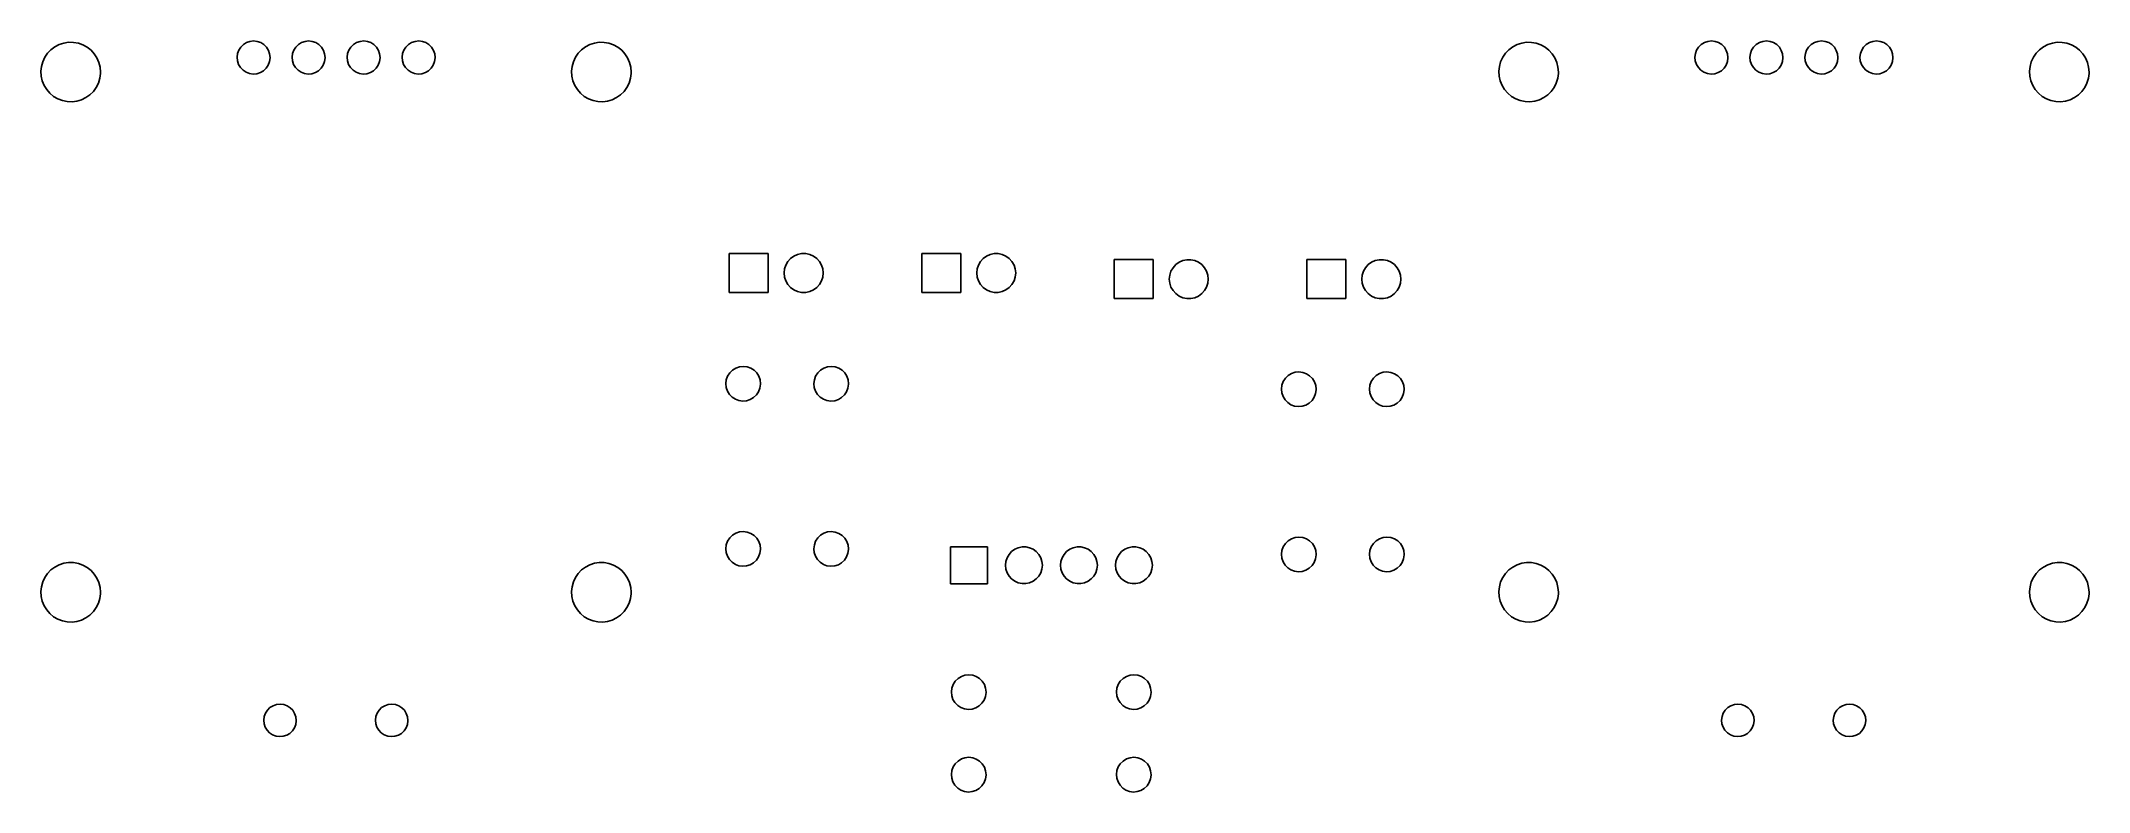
# Model space of a CAD drawing. Extents: x -0.78 to 2.94, y -1.7 to -0.34.
import ezdxf

# ---------------------------------------------------------------- set-up
doc = ezdxf.new("R2010")
doc.units = 0
doc.header["$MEASUREMENT"] = 0
doc.layers.add('BLACK', color=7, linetype='CONTINUOUS')

msp = doc.modelspace()

# ---------------------------------------------------------------- linework, layer by layer
at = {"layer": 'BLACK', "linetype": 'CONTINUOUS'}
for p, q in [((-0.781445, -0.377174), (-0.77771, -0.369127)), ((-0.77771, -0.369127), (-0.772711, -0.361799)), ((-0.772711, -0.361799), (-0.766582, -0.355385)), ((-0.766582, -0.355385), (-0.759488, -0.350058)), ((-0.759488, -0.350058), (-0.751619, -0.345962)), ((-0.751619, -0.345962), (-0.743186, -0.343206)), ((-0.743186, -0.343206), (-0.734417, -0.341864)), ((-0.734417, -0.341864), (-0.725547, -0.341973)), ((-0.725547, -0.341973), (-0.716813, -0.343528)), ((-0.716813, -0.343528), (-0.70845, -0.34649)), ((-0.70845, -0.34649), (-0.700684, -0.350777)), ((-0.700684, -0.350777), (-0.693722, -0.356275)), ((-0.693722, -0.356275), (-0.687751, -0.362837)), ((-0.687751, -0.362837), (-0.682933, -0.370285)), ((-0.682933, -0.370285), (-0.679395, -0.378421)), ((-0.428355, -0.369069), (-0.427516, -0.362434)), ((-0.427702, -0.375726), (-0.428355, -0.369069)), ((-0.427516, -0.362434), (-0.425229, -0.356149)), ((-0.425229, -0.356149), (-0.421606, -0.350527)), ((-0.421606, -0.350527), (-0.416827, -0.345848)), ((-0.416827, -0.345848), (-0.411131, -0.342343)), ((-0.411131, -0.342343), (-0.4048, -0.340188)), ((-0.4048, -0.340188), (-0.398148, -0.339489)), ((-0.398148, -0.339489), (-0.391507, -0.340281)), ((-0.391507, -0.340281), (-0.385206, -0.342524)), ((-0.385206, -0.342524), (-0.379559, -0.346108)), ((-0.379559, -0.346108), (-0.374847, -0.350854)), ((-0.374847, -0.350854), (-0.371303, -0.356526)), ((-0.371303, -0.356526), (-0.369103, -0.362842)), ((-0.368369, -0.370326), (-0.3693, -0.376949)), ((-0.369103, -0.362842), (-0.368358, -0.369488)), ((-0.368358, -0.369488), (-0.368369, -0.370326)), ((-0.328355, -0.369069), (-0.327516, -0.362434)), ((-0.327702, -0.375726), (-0.328355, -0.369069)), ((-0.327516, -0.362434), (-0.325229, -0.356149)), ((-0.325229, -0.356149), (-0.321606, -0.350527)), ((-0.321606, -0.350527), (-0.316827, -0.345848)), ((-0.316827, -0.345848), (-0.311131, -0.342343)), ((-0.311131, -0.342343), (-0.3048, -0.340188)), ((-0.3048, -0.340188), (-0.298148, -0.339489)), ((-0.298148, -0.339489), (-0.291507, -0.340281)), ((-0.291507, -0.340281), (-0.285206, -0.342524)), ((-0.285206, -0.342524), (-0.279559, -0.346108)), ((-0.279559, -0.346108), (-0.274847, -0.350854)), ((-0.274847, -0.350854), (-0.271303, -0.356526)), ((-0.271303, -0.356526), (-0.269103, -0.362842)), ((-0.268369, -0.370326), (-0.2693, -0.376949)), ((-0.269103, -0.362842), (-0.268358, -0.369488)), ((-0.268358, -0.369488), (-0.268369, -0.370326)), ((-0.228355, -0.369069), (-0.227516, -0.362434)), ((-0.227702, -0.375726), (-0.228355, -0.369069)), ((-0.227516, -0.362434), (-0.225229, -0.356149)), ((-0.225229, -0.356149), (-0.221606, -0.350527)), ((-0.221606, -0.350527), (-0.216827, -0.345848)), ((-0.216827, -0.345848), (-0.211131, -0.342343)), ((-0.211131, -0.342343), (-0.2048, -0.340188)), ((-0.2048, -0.340188), (-0.198148, -0.339489)), ((-0.198148, -0.339489), (-0.191507, -0.340281)), ((-0.191507, -0.340281), (-0.185206, -0.342524)), ((-0.185206, -0.342524), (-0.179559, -0.346108)), ((-0.179559, -0.346108), (-0.174847, -0.350854)), ((-0.174847, -0.350854), (-0.171303, -0.356526)), ((-0.171303, -0.356526), (-0.169103, -0.362842)), ((-0.168369, -0.370326), (-0.1693, -0.376949)), ((-0.169103, -0.362842), (-0.168358, -0.369488)), ((-0.168358, -0.369488), (-0.168369, -0.370326)), ((-0.128355, -0.369069), (-0.127516, -0.362434)), ((-0.127702, -0.375726), (-0.128355, -0.369069)), ((-0.127516, -0.362434), (-0.125229, -0.356149)), ((-0.125229, -0.356149), (-0.121606, -0.350527)), ((-0.121606, -0.350527), (-0.116827, -0.345848)), ((-0.116827, -0.345848), (-0.111131, -0.342343)), ((-0.111131, -0.342343), (-0.1048, -0.340188)), ((-0.1048, -0.340188), (-0.098148, -0.339489)), ((-0.098148, -0.339489), (-0.091507, -0.340281)), ((-0.091507, -0.340281), (-0.085207, -0.342524)), ((-0.085207, -0.342524), (-0.07956, -0.346108)), ((-0.07956, -0.346108), (-0.074847, -0.350854)), ((-0.074847, -0.350854), (-0.071303, -0.356526)), ((-0.071303, -0.356526), (-0.069103, -0.362842)), ((-0.068369, -0.370326), (-0.0693, -0.376949)), ((-0.069103, -0.362842), (-0.068358, -0.369488)), ((-0.068358, -0.369488), (-0.068369, -0.370326)), ((0.183122, -0.377174), (0.186857, -0.369127)), ((0.186857, -0.369127), (0.191856, -0.361799)), ((0.191856, -0.361799), (0.197985, -0.355385)), ((0.197985, -0.355385), (0.205079, -0.350058)), ((0.205079, -0.350058), (0.212948, -0.345962)), ((0.212948, -0.345962), (0.22138, -0.343206)), ((0.22138, -0.343206), (0.23015, -0.341864)), ((0.23015, -0.341864), (0.23902, -0.341973)), ((0.23902, -0.341973), (0.247754, -0.343528)), ((0.247754, -0.343528), (0.256117, -0.34649)), ((0.256117, -0.34649), (0.263883, -0.350777)), ((0.263883, -0.350777), (0.270845, -0.356275)), ((0.270845, -0.356275), (0.276816, -0.362837)), ((0.276816, -0.362837), (0.281634, -0.370285)), ((0.281634, -0.370285), (0.285172, -0.378421)), ((1.86855, -0.377174), (1.87229, -0.369127)), ((1.87229, -0.369127), (1.87729, -0.361799)), ((1.87729, -0.361799), (1.88342, -0.355385)), ((1.88342, -0.355385), (1.89051, -0.350058)), ((1.89051, -0.350058), (1.89838, -0.345962)), ((1.89838, -0.345962), (1.90681, -0.343206)), ((1.90681, -0.343206), (1.91558, -0.341864)), ((1.91558, -0.341864), (1.92445, -0.341973)), ((1.92445, -0.341973), (1.93319, -0.343528)), ((1.93319, -0.343528), (1.94155, -0.34649)), ((1.94155, -0.34649), (1.94932, -0.350777)), ((1.94932, -0.350777), (1.95628, -0.356275)), ((1.95628, -0.356275), (1.96225, -0.362837)), ((1.96225, -0.362837), (1.96707, -0.370285)), ((1.96707, -0.370285), (1.9706, -0.378421)), ((2.22165, -0.369069), (2.22248, -0.362434)), ((2.2223, -0.375726), (2.22165, -0.369069)), ((2.22248, -0.362434), (2.22477, -0.356149)), ((2.22477, -0.356149), (2.22839, -0.350527)), ((2.22839, -0.350527), (2.23317, -0.345848)), ((2.23317, -0.345848), (2.23887, -0.342343)), ((2.23887, -0.342343), (2.2452, -0.340188)), ((2.2452, -0.340188), (2.25185, -0.339489)), ((2.25185, -0.339489), (2.25849, -0.340281)), ((2.25849, -0.340281), (2.26479, -0.342524)), ((2.26479, -0.342524), (2.27044, -0.346108)), ((2.27044, -0.346108), (2.27515, -0.350854)), ((2.27515, -0.350854), (2.2787, -0.356526)), ((2.2787, -0.356526), (2.2809, -0.362842)), ((2.28163, -0.370326), (2.2807, -0.376949)), ((2.2809, -0.362842), (2.28164, -0.369488)), ((2.28164, -0.369488), (2.28163, -0.370326)), ((2.32165, -0.369069), (2.32248, -0.362434)), ((2.3223, -0.375726), (2.32165, -0.369069)), ((2.32248, -0.362434), (2.32477, -0.356149)), ((2.32477, -0.356149), (2.32839, -0.350527)), ((2.32839, -0.350527), (2.33317, -0.345848)), ((2.33317, -0.345848), (2.33887, -0.342343)), ((2.33887, -0.342343), (2.3452, -0.340188)), ((2.3452, -0.340188), (2.35185, -0.339489)), ((2.35185, -0.339489), (2.35849, -0.340281)), ((2.35849, -0.340281), (2.36479, -0.342524)), ((2.36479, -0.342524), (2.37044, -0.346108)), ((2.37044, -0.346108), (2.37515, -0.350854)), ((2.37515, -0.350854), (2.3787, -0.356526)), ((2.3787, -0.356526), (2.3809, -0.362842)), ((2.38163, -0.370326), (2.3807, -0.376949)), ((2.3809, -0.362842), (2.38164, -0.369488)), ((2.38164, -0.369488), (2.38163, -0.370326)), ((2.42165, -0.369069), (2.42248, -0.362434)), ((2.4223, -0.375726), (2.42165, -0.369069)), ((2.42248, -0.362434), (2.42477, -0.356149)), ((2.42477, -0.356149), (2.42839, -0.350527)), ((2.42839, -0.350527), (2.43317, -0.345848)), ((2.43317, -0.345848), (2.43887, -0.342343)), ((2.43887, -0.342343), (2.4452, -0.340188)), ((2.4452, -0.340188), (2.45185, -0.339489)), ((2.45185, -0.339489), (2.45849, -0.340281)), ((2.45849, -0.340281), (2.46479, -0.342524)), ((2.46479, -0.342524), (2.47044, -0.346108)), ((2.47044, -0.346108), (2.47515, -0.350854)), ((2.47515, -0.350854), (2.4787, -0.356526)), ((2.4787, -0.356526), (2.4809, -0.362842)), ((2.48163, -0.370326), (2.4807, -0.376949)), ((2.4809, -0.362842), (2.48164, -0.369488)), ((2.48164, -0.369488), (2.48163, -0.370326)), ((2.52165, -0.369069), (2.52248, -0.362434)), ((2.5223, -0.375726), (2.52165, -0.369069)), ((2.52248, -0.362434), (2.52477, -0.356149)), ((2.52477, -0.356149), (2.52839, -0.350527)), ((2.52839, -0.350527), (2.53317, -0.345848)), ((2.53317, -0.345848), (2.53887, -0.342343)), ((2.53887, -0.342343), (2.5452, -0.340188)), ((2.5452, -0.340188), (2.55185, -0.339489)), ((2.55185, -0.339489), (2.55849, -0.340281)), ((2.55849, -0.340281), (2.56479, -0.342524)), ((2.56479, -0.342524), (2.57044, -0.346108)), ((2.57044, -0.346108), (2.57515, -0.350854)), ((2.57515, -0.350854), (2.5787, -0.356526)), ((2.5787, -0.356526), (2.5809, -0.362842)), ((2.58163, -0.370326), (2.5807, -0.376949)), ((2.5809, -0.362842), (2.58164, -0.369488)), ((2.58164, -0.369488), (2.58163, -0.370326)), ((2.83312, -0.377174), (2.83686, -0.369127)), ((2.83686, -0.369127), (2.84186, -0.361799)), ((2.84186, -0.361799), (2.84798, -0.355385)), ((2.84798, -0.355385), (2.85508, -0.350058)), ((2.85508, -0.350058), (2.86295, -0.345962)), ((2.86295, -0.345962), (2.87138, -0.343206)), ((2.87138, -0.343206), (2.88015, -0.341864)), ((2.88015, -0.341864), (2.88902, -0.341973)), ((2.88902, -0.341973), (2.89775, -0.343528)), ((2.89775, -0.343528), (2.90612, -0.34649)), ((2.90612, -0.34649), (2.91388, -0.350777)), ((2.91388, -0.350777), (2.92085, -0.356275)), ((2.92085, -0.356275), (2.92682, -0.362837)), ((2.92682, -0.362837), (2.93163, -0.370285)), ((2.93163, -0.370285), (2.93517, -0.378421)), ((-0.784759, -0.394544), (-0.783816, -0.385722)), ((-0.784248, -0.4034), (-0.784759, -0.394544)), ((-0.782298, -0.412054), (-0.784248, -0.4034)), ((-0.783816, -0.385722), (-0.781445, -0.377174)), ((-0.67773, -0.407306), (-0.680309, -0.415794)), ((-0.679395, -0.378421), (-0.677234, -0.387025)), ((-0.676572, -0.398511), (-0.67773, -0.407306)), ((-0.677234, -0.387025), (-0.676507, -0.395866)), ((-0.676507, -0.395866), (-0.676572, -0.398511)), ((-0.425591, -0.382072), (-0.427702, -0.375726)), ((-0.422126, -0.387793), (-0.425591, -0.382072)), ((-0.41748, -0.392604), (-0.422126, -0.387793)), ((-0.411884, -0.396266), (-0.41748, -0.392604)), ((-0.405615, -0.398597), (-0.411884, -0.396266)), ((-0.398986, -0.399482), (-0.405615, -0.398597)), ((-0.392325, -0.398875), (-0.398986, -0.399482)), ((-0.385964, -0.396809), (-0.392325, -0.398875)), ((-0.38022, -0.393384), (-0.385964, -0.396809)), ((-0.375376, -0.388772), (-0.38022, -0.393384)), ((-0.371675, -0.383201), (-0.375376, -0.388772)), ((-0.3693, -0.376949), (-0.371675, -0.383201)), ((-0.325591, -0.382072), (-0.327702, -0.375726)), ((-0.322126, -0.387793), (-0.325591, -0.382072)), ((-0.31748, -0.392604), (-0.322126, -0.387793)), ((-0.311884, -0.396266), (-0.31748, -0.392604)), ((-0.305615, -0.398597), (-0.311884, -0.396266)), ((-0.298986, -0.399482), (-0.305615, -0.398597)), ((-0.292325, -0.398875), (-0.298986, -0.399482)), ((-0.285964, -0.396809), (-0.292325, -0.398875)), ((-0.28022, -0.393384), (-0.285964, -0.396809)), ((-0.275376, -0.388772), (-0.28022, -0.393384)), ((-0.271675, -0.383201), (-0.275376, -0.388772)), ((-0.2693, -0.376949), (-0.271675, -0.383201)), ((-0.225591, -0.382072), (-0.227702, -0.375726)), ((-0.222126, -0.387793), (-0.225591, -0.382072)), ((-0.21748, -0.392604), (-0.222126, -0.387793)), ((-0.211884, -0.396266), (-0.21748, -0.392604)), ((-0.205615, -0.398597), (-0.211884, -0.396266)), ((-0.198986, -0.399482), (-0.205615, -0.398597)), ((-0.192325, -0.398875), (-0.198986, -0.399482)), ((-0.185964, -0.396809), (-0.192325, -0.398875)), ((-0.18022, -0.393384), (-0.185964, -0.396809)), ((-0.175376, -0.388772), (-0.18022, -0.393384)), ((-0.171675, -0.383201), (-0.175376, -0.388772)), ((-0.1693, -0.376949), (-0.171675, -0.383201)), ((-0.125591, -0.382072), (-0.127702, -0.375726)), ((-0.122126, -0.387793), (-0.125591, -0.382072)), ((-0.11748, -0.392604), (-0.122126, -0.387793)), ((-0.111884, -0.396266), (-0.11748, -0.392604)), ((-0.105615, -0.398597), (-0.111884, -0.396266)), ((-0.098986, -0.399482), (-0.105615, -0.398597)), ((-0.092325, -0.398875), (-0.098986, -0.399482)), ((-0.085964, -0.396809), (-0.092325, -0.398875)), ((-0.08022, -0.393384), (-0.085964, -0.396809)), ((-0.075376, -0.388772), (-0.08022, -0.393384)), ((-0.071675, -0.383201), (-0.075376, -0.388772)), ((-0.0693, -0.376949), (-0.071675, -0.383201)), ((0.179808, -0.394544), (0.180751, -0.385722)), ((0.180319, -0.4034), (0.179808, -0.394544)), ((0.182269, -0.412054), (0.180319, -0.4034)), ((0.180751, -0.385722), (0.183122, -0.377174)), ((0.286837, -0.407306), (0.284258, -0.415794)), ((0.285172, -0.378421), (0.287333, -0.387025)), ((0.287995, -0.398511), (0.286837, -0.407306)), ((0.287333, -0.387025), (0.28806, -0.395866)), ((0.28806, -0.395866), (0.287995, -0.398511)), ((1.86524, -0.394544), (1.86618, -0.385722)), ((1.86575, -0.4034), (1.86524, -0.394544)), ((1.8677, -0.412054), (1.86575, -0.4034)), ((1.86618, -0.385722), (1.86855, -0.377174)), ((1.97227, -0.407306), (1.96969, -0.415794)), ((1.9706, -0.378421), (1.97277, -0.387025)), ((1.97343, -0.398511), (1.97227, -0.407306)), ((1.97277, -0.387025), (1.97349, -0.395866)), ((1.97349, -0.395866), (1.97343, -0.398511)), ((2.22441, -0.382072), (2.2223, -0.375726)), ((2.22787, -0.387793), (2.22441, -0.382072)), ((2.23252, -0.392604), (2.22787, -0.387793)), ((2.23812, -0.396266), (2.23252, -0.392604)), ((2.24438, -0.398597), (2.23812, -0.396266)), ((2.25101, -0.399482), (2.24438, -0.398597)), ((2.25767, -0.398875), (2.25101, -0.399482)), ((2.26404, -0.396809), (2.25767, -0.398875)), ((2.26978, -0.393384), (2.26404, -0.396809)), ((2.27462, -0.388772), (2.26978, -0.393384)), ((2.27832, -0.383201), (2.27462, -0.388772)), ((2.2807, -0.376949), (2.27832, -0.383201)), ((2.32441, -0.382072), (2.3223, -0.375726)), ((2.32787, -0.387793), (2.32441, -0.382072)), ((2.33252, -0.392604), (2.32787, -0.387793)), ((2.33812, -0.396266), (2.33252, -0.392604)), ((2.34438, -0.398597), (2.33812, -0.396266)), ((2.35101, -0.399482), (2.34438, -0.398597)), ((2.35767, -0.398875), (2.35101, -0.399482)), ((2.36404, -0.396809), (2.35767, -0.398875)), ((2.36978, -0.393384), (2.36404, -0.396809)), ((2.37462, -0.388772), (2.36978, -0.393384)), ((2.37832, -0.383201), (2.37462, -0.388772)), ((2.3807, -0.376949), (2.37832, -0.383201)), ((2.42441, -0.382072), (2.4223, -0.375726)), ((2.42787, -0.387793), (2.42441, -0.382072)), ((2.43252, -0.392604), (2.42787, -0.387793)), ((2.43812, -0.396266), (2.43252, -0.392604)), ((2.44438, -0.398597), (2.43812, -0.396266)), ((2.45101, -0.399482), (2.44438, -0.398597)), ((2.45767, -0.398875), (2.45101, -0.399482)), ((2.46404, -0.396809), (2.45767, -0.398875)), ((2.46978, -0.393384), (2.46404, -0.396809)), ((2.47462, -0.388772), (2.46978, -0.393384)), ((2.47832, -0.383201), (2.47462, -0.388772)), ((2.4807, -0.376949), (2.47832, -0.383201)), ((2.52441, -0.382072), (2.5223, -0.375726)), ((2.52787, -0.387793), (2.52441, -0.382072)), ((2.53252, -0.392604), (2.52787, -0.387793)), ((2.53812, -0.396266), (2.53252, -0.392604)), ((2.54438, -0.398597), (2.53812, -0.396266)), ((2.55101, -0.399482), (2.54438, -0.398597)), ((2.55767, -0.398875), (2.55101, -0.399482)), ((2.56404, -0.396809), (2.55767, -0.398875)), ((2.56978, -0.393384), (2.56404, -0.396809)), ((2.57462, -0.388772), (2.56978, -0.393384)), ((2.57832, -0.383201), (2.57462, -0.388772)), ((2.5807, -0.376949), (2.57832, -0.383201)), ((2.82981, -0.394544), (2.83075, -0.385722)), ((2.83032, -0.4034), (2.82981, -0.394544)), ((2.83227, -0.412054), (2.83032, -0.4034)), ((2.83075, -0.385722), (2.83312, -0.377174)), ((2.93684, -0.407306), (2.93426, -0.415794)), ((2.93517, -0.378421), (2.93733, -0.387025)), ((2.938, -0.398511), (2.93684, -0.407306)), ((2.93733, -0.387025), (2.93806, -0.395866)), ((2.93806, -0.395866), (2.938, -0.398511)), ((-0.77896, -0.420274), (-0.782298, -0.412054)), ((-0.774325, -0.427838), (-0.77896, -0.420274)), ((-0.768517, -0.434543), (-0.774325, -0.427838)), ((-0.761691, -0.44021), (-0.768517, -0.434543)), ((-0.754032, -0.444686), (-0.761691, -0.44021)), ((-0.745744, -0.447851), (-0.754032, -0.444686)), ((-0.710889, -0.446268), (-0.719386, -0.448817)), ((-0.702922, -0.442365), (-0.710889, -0.446268)), ((-0.6957, -0.437213), (-0.702922, -0.442365)), ((-0.689416, -0.430951), (-0.6957, -0.437213)), ((-0.684239, -0.423747), (-0.689416, -0.430951)), ((-0.680309, -0.415794), (-0.684239, -0.423747)), ((0.185607, -0.420274), (0.182269, -0.412054)), ((0.190242, -0.427838), (0.185607, -0.420274)), ((0.19605, -0.434543), (0.190242, -0.427838)), ((0.202876, -0.44021), (0.19605, -0.434543)), ((0.210535, -0.444686), (0.202876, -0.44021)), ((0.218823, -0.447851), (0.210535, -0.444686)), ((0.253678, -0.446268), (0.245181, -0.448817)), ((0.261645, -0.442365), (0.253678, -0.446268)), ((0.268867, -0.437213), (0.261645, -0.442365)), ((0.275151, -0.430951), (0.268867, -0.437213)), ((0.280328, -0.423747), (0.275151, -0.430951)), ((0.284258, -0.415794), (0.280328, -0.423747)), ((1.87104, -0.420274), (1.8677, -0.412054)), ((1.87568, -0.427838), (1.87104, -0.420274)), ((1.88148, -0.434543), (1.87568, -0.427838)), ((1.88831, -0.44021), (1.88148, -0.434543)), ((1.89597, -0.444686), (1.88831, -0.44021)), ((1.90426, -0.447851), (1.89597, -0.444686)), ((1.93911, -0.446268), (1.93061, -0.448817)), ((1.94708, -0.442365), (1.93911, -0.446268)), ((1.9543, -0.437213), (1.94708, -0.442365)), ((1.96058, -0.430951), (1.9543, -0.437213)), ((1.96576, -0.423747), (1.96058, -0.430951)), ((1.96969, -0.415794), (1.96576, -0.423747)), ((2.83561, -0.420274), (2.83227, -0.412054)), ((2.84024, -0.427838), (2.83561, -0.420274)), ((2.84605, -0.434543), (2.84024, -0.427838)), ((2.85288, -0.44021), (2.84605, -0.434543)), ((2.86054, -0.444686), (2.85288, -0.44021)), ((2.86882, -0.447851), (2.86054, -0.444686)), ((2.90368, -0.446268), (2.89518, -0.448817)), ((2.91164, -0.442365), (2.90368, -0.446268)), ((2.91887, -0.437213), (2.91164, -0.442365)), ((2.92515, -0.430951), (2.91887, -0.437213)), ((2.93033, -0.423747), (2.92515, -0.430951)), ((2.93426, -0.415794), (2.93033, -0.423747)), ((-0.737051, -0.449619), (-0.745744, -0.447851)), ((-0.728185, -0.449944), (-0.737051, -0.449619)), ((-0.719386, -0.448817), (-0.728185, -0.449944)), ((0.227516, -0.449619), (0.218823, -0.447851)), ((0.236382, -0.449944), (0.227516, -0.449619)), ((0.245181, -0.448817), (0.236382, -0.449944)), ((1.91295, -0.449619), (1.90426, -0.447851)), ((1.92181, -0.449944), (1.91295, -0.449619)), ((1.93061, -0.448817), (1.92181, -0.449944)), ((2.87752, -0.449619), (2.86882, -0.447851)), ((2.88638, -0.449944), (2.87752, -0.449619)), ((2.89518, -0.448817), (2.88638, -0.449944)), ((0.466209, -0.79626), (0.466209, -0.725394)), ((0.466209, -0.725394), (0.537075, -0.725394)), ((0.537075, -0.725394), (0.537075, -0.79626)), ((0.569273, -0.746415), (0.572976, -0.74)), ((0.572976, -0.74), (0.577933, -0.734495)), ((0.577933, -0.734495), (0.583926, -0.730141)), ((0.583926, -0.730141), (0.590693, -0.727128)), ((0.590693, -0.727128), (0.597939, -0.725588)), ((0.597939, -0.725588), (0.605346, -0.725588)), ((0.605346, -0.725588), (0.612592, -0.727128)), ((0.612592, -0.727128), (0.619359, -0.730141)), ((0.619359, -0.730141), (0.625352, -0.734495)), ((0.625352, -0.734495), (0.630308, -0.74)), ((0.630308, -0.74), (0.634012, -0.746415)), ((0.816209, -0.79626), (0.816209, -0.725394)), ((0.816209, -0.725394), (0.887075, -0.725394)), ((0.887075, -0.725394), (0.887075, -0.79626)), ((0.919273, -0.746415), (0.922976, -0.74)), ((0.922976, -0.74), (0.927933, -0.734495)), ((0.927933, -0.734495), (0.933926, -0.730141)), ((0.933926, -0.730141), (0.940693, -0.727128)), ((0.940693, -0.727128), (0.947939, -0.725588)), ((0.947939, -0.725588), (0.955346, -0.725588)), ((0.955346, -0.725588), (0.962592, -0.727128)), ((0.962592, -0.727128), (0.969359, -0.730141)), ((0.969359, -0.730141), (0.975352, -0.734495)), ((0.975352, -0.734495), (0.980308, -0.74)), ((0.980308, -0.74), (0.984012, -0.746415)), ((1.16621, -0.80748), (1.16621, -0.736614)), ((1.16621, -0.736614), (1.23708, -0.736614)), ((1.23708, -0.736614), (1.23708, -0.80748)), ((1.27793, -0.745715), (1.28393, -0.741361)), ((1.28393, -0.741361), (1.29069, -0.738348)), ((1.29069, -0.738348), (1.29794, -0.736808)), ((1.29794, -0.736808), (1.30535, -0.736808)), ((1.30535, -0.736808), (1.31259, -0.738348)), ((1.31259, -0.738348), (1.31936, -0.741361)), ((1.31936, -0.741361), (1.32535, -0.745715)), ((1.51621, -0.80748), (1.51621, -0.736614)), ((1.51621, -0.736614), (1.58708, -0.736614)), ((1.58708, -0.736614), (1.58708, -0.80748)), ((1.62793, -0.745715), (1.63393, -0.741361)), ((1.63393, -0.741361), (1.64069, -0.738348)), ((1.64069, -0.738348), (1.64794, -0.736808)), ((1.64794, -0.736808), (1.65535, -0.736808)), ((1.65535, -0.736808), (1.66259, -0.738348)), ((1.66259, -0.738348), (1.66936, -0.741361)), ((1.66936, -0.741361), (1.67535, -0.745715)), ((0.566209, -0.760827), (0.566984, -0.75346)), ((0.566984, -0.768194), (0.566209, -0.760827)), ((0.566984, -0.75346), (0.569273, -0.746415)), ((0.569273, -0.775239), (0.566984, -0.768194)), ((0.572976, -0.781654), (0.569273, -0.775239)), ((0.577933, -0.787159), (0.572976, -0.781654)), ((0.630308, -0.781654), (0.625352, -0.787159)), ((0.634012, -0.775239), (0.630308, -0.781654)), ((0.634012, -0.746415), (0.636301, -0.75346)), ((0.636301, -0.768194), (0.634012, -0.775239)), ((0.636301, -0.75346), (0.637075, -0.760827)), ((0.637075, -0.760827), (0.636301, -0.768194)), ((0.916209, -0.760827), (0.916984, -0.75346)), ((0.916984, -0.768194), (0.916209, -0.760827)), ((0.916984, -0.75346), (0.919273, -0.746415)), ((0.919273, -0.775239), (0.916984, -0.768194)), ((0.922976, -0.781654), (0.919273, -0.775239)), ((0.927933, -0.787159), (0.922976, -0.781654)), ((0.980308, -0.781654), (0.975352, -0.787159)), ((0.984012, -0.775239), (0.980308, -0.781654)), ((0.984012, -0.746415), (0.986301, -0.75346)), ((0.986301, -0.768194), (0.984012, -0.775239)), ((0.986301, -0.75346), (0.987075, -0.760827)), ((0.987075, -0.760827), (0.986301, -0.768194)), ((1.26621, -0.772047), (1.26698, -0.76468)), ((1.26698, -0.779414), (1.26621, -0.772047)), ((1.26698, -0.76468), (1.26927, -0.757635)), ((1.26927, -0.786459), (1.26698, -0.779414)), ((1.26927, -0.757635), (1.27298, -0.75122)), ((1.27298, -0.75122), (1.27793, -0.745715)), ((1.32535, -0.745715), (1.33031, -0.75122)), ((1.33031, -0.75122), (1.33401, -0.757635)), ((1.33401, -0.757635), (1.3363, -0.76468)), ((1.3363, -0.779414), (1.33401, -0.786459)), ((1.3363, -0.76468), (1.33708, -0.772047)), ((1.33708, -0.772047), (1.3363, -0.779414)), ((1.61621, -0.772047), (1.61698, -0.76468)), ((1.61698, -0.779414), (1.61621, -0.772047)), ((1.61698, -0.76468), (1.61927, -0.757635)), ((1.61927, -0.786459), (1.61698, -0.779414)), ((1.61927, -0.757635), (1.62298, -0.75122)), ((1.62298, -0.75122), (1.62793, -0.745715)), ((1.67535, -0.745715), (1.68031, -0.75122)), ((1.68031, -0.75122), (1.68401, -0.757635)), ((1.68401, -0.757635), (1.6863, -0.76468)), ((1.6863, -0.779414), (1.68401, -0.786459)), ((1.6863, -0.76468), (1.68708, -0.772047)), ((1.68708, -0.772047), (1.6863, -0.779414)), ((0.537075, -0.79626), (0.466209, -0.79626)), ((0.583926, -0.791513), (0.577933, -0.787159)), ((0.590693, -0.794526), (0.583926, -0.791513)), ((0.597939, -0.796066), (0.590693, -0.794526)), ((0.605346, -0.796066), (0.597939, -0.796066)), ((0.612592, -0.794526), (0.605346, -0.796066)), ((0.619359, -0.791513), (0.612592, -0.794526)), ((0.625352, -0.787159), (0.619359, -0.791513)), ((0.887075, -0.79626), (0.816209, -0.79626)), ((0.933926, -0.791513), (0.927933, -0.787159)), ((0.940693, -0.794526), (0.933926, -0.791513)), ((0.947939, -0.796066), (0.940693, -0.794526)), ((0.955346, -0.796066), (0.947939, -0.796066)), ((0.962592, -0.794526), (0.955346, -0.796066)), ((0.969359, -0.791513), (0.962592, -0.794526)), ((0.975352, -0.787159), (0.969359, -0.791513)), ((1.23708, -0.80748), (1.16621, -0.80748)), ((1.27298, -0.792874), (1.26927, -0.786459)), ((1.27793, -0.798379), (1.27298, -0.792874)), ((1.28393, -0.802733), (1.27793, -0.798379)), ((1.29069, -0.805746), (1.28393, -0.802733)), ((1.29794, -0.807286), (1.29069, -0.805746)), ((1.30535, -0.807286), (1.29794, -0.807286)), ((1.31259, -0.805746), (1.30535, -0.807286)), ((1.31936, -0.802733), (1.31259, -0.805746)), ((1.32535, -0.798379), (1.31936, -0.802733)), ((1.33031, -0.792874), (1.32535, -0.798379)), ((1.33401, -0.786459), (1.33031, -0.792874)), ((1.58708, -0.80748), (1.51621, -0.80748)), ((1.62298, -0.792874), (1.61927, -0.786459)), ((1.62793, -0.798379), (1.62298, -0.792874)), ((1.63393, -0.802733), (1.62793, -0.798379)), ((1.64069, -0.805746), (1.63393, -0.802733)), ((1.64794, -0.807286), (1.64069, -0.805746)), ((1.65535, -0.807286), (1.64794, -0.807286)), ((1.66259, -0.805746), (1.65535, -0.807286)), ((1.66936, -0.802733), (1.66259, -0.805746)), ((1.67535, -0.798379), (1.66936, -0.802733)), ((1.68031, -0.792874), (1.67535, -0.798379)), ((1.68401, -0.786459), (1.68031, -0.792874)), ((0.484879, -0.931286), (0.491862, -0.930552)), ((0.491862, -0.930552), (0.498835, -0.931383)), ((0.644879, -0.931286), (0.651862, -0.930552)), ((0.651862, -0.930552), (0.658835, -0.931383)), ((0.460149, -0.961607), (0.461029, -0.954641)), ((0.460835, -0.968596), (0.460149, -0.961607)), ((0.461029, -0.954641), (0.463431, -0.948043)), ((0.463431, -0.948043), (0.467235, -0.942141)), ((0.467235, -0.942141), (0.472251, -0.937228)), ((0.472251, -0.937228), (0.478232, -0.933549)), ((0.478232, -0.933549), (0.484879, -0.931286)), ((0.498835, -0.931383), (0.505449, -0.933739)), ((0.505449, -0.933739), (0.511378, -0.937501)), ((0.511378, -0.937501), (0.516326, -0.942484)), ((0.516326, -0.942484), (0.520047, -0.948438)), ((0.520047, -0.948438), (0.522356, -0.955069)), ((0.523126, -0.962927), (0.522149, -0.96988)), ((0.522356, -0.955069), (0.523138, -0.962047)), ((0.523138, -0.962047), (0.523126, -0.962927)), ((0.620149, -0.961607), (0.621029, -0.954641)), ((0.620835, -0.968596), (0.620149, -0.961607)), ((0.621029, -0.954641), (0.623431, -0.948043)), ((0.623431, -0.948043), (0.627235, -0.942141)), ((0.627235, -0.942141), (0.632251, -0.937228)), ((0.632251, -0.937228), (0.638232, -0.933549)), ((0.638232, -0.933549), (0.644879, -0.931286)), ((0.658835, -0.931383), (0.665449, -0.933739)), ((0.665449, -0.933739), (0.671378, -0.937501)), ((0.671378, -0.937501), (0.676326, -0.942484)), ((0.676326, -0.942484), (0.680047, -0.948438)), ((0.680047, -0.948438), (0.682356, -0.955069)), ((0.683126, -0.962927), (0.682149, -0.96988)), ((0.682356, -0.955069), (0.683138, -0.962047)), ((0.683138, -0.962047), (0.683126, -0.962927)), ((1.47015, -0.971607), (1.47103, -0.964641)), ((1.47103, -0.964641), (1.47343, -0.958043)), ((1.47343, -0.958043), (1.47723, -0.952141)), ((1.47723, -0.952141), (1.48225, -0.947228)), ((1.48225, -0.947228), (1.48823, -0.943549)), ((1.48823, -0.943549), (1.49488, -0.941286)), ((1.49488, -0.941286), (1.50186, -0.940552)), ((1.50186, -0.940552), (1.50883, -0.941383)), ((1.50883, -0.941383), (1.51545, -0.943739)), ((1.51545, -0.943739), (1.52138, -0.947501)), ((1.52138, -0.947501), (1.52633, -0.952484)), ((1.52633, -0.952484), (1.53005, -0.958438)), ((1.53005, -0.958438), (1.53236, -0.965069)), ((1.53236, -0.965069), (1.53314, -0.972047)), ((1.63015, -0.971607), (1.63103, -0.964641)), ((1.63103, -0.964641), (1.63343, -0.958043)), ((1.63343, -0.958043), (1.63723, -0.952141)), ((1.63723, -0.952141), (1.64225, -0.947228)), ((1.64225, -0.947228), (1.64823, -0.943549)), ((1.64823, -0.943549), (1.65488, -0.941286)), ((1.65488, -0.941286), (1.66186, -0.940552)), ((1.66186, -0.940552), (1.66883, -0.941383)), ((1.66883, -0.941383), (1.67545, -0.943739)), ((1.67545, -0.943739), (1.68138, -0.947501)), ((1.68138, -0.947501), (1.68633, -0.952484)), ((1.68633, -0.952484), (1.69005, -0.958438)), ((1.69005, -0.958438), (1.69236, -0.965069)), ((1.69236, -0.965069), (1.69314, -0.972047)), ((0.463051, -0.975258), (0.460835, -0.968596)), ((0.466688, -0.981264), (0.463051, -0.975258)), ((0.471566, -0.986315), (0.466688, -0.981264)), ((0.477442, -0.99016), (0.471566, -0.986315)), ((0.484023, -0.992608), (0.477442, -0.99016)), ((0.490983, -0.993536), (0.484023, -0.992608)), ((0.497976, -0.9929), (0.490983, -0.993536)), ((0.504654, -0.99073), (0.497976, -0.9929)), ((0.510685, -0.987135), (0.504654, -0.99073)), ((0.51577, -0.982293), (0.510685, -0.987135)), ((0.519656, -0.976444), (0.51577, -0.982293)), ((0.522149, -0.96988), (0.519656, -0.976444)), ((0.623051, -0.975258), (0.620835, -0.968596)), ((0.626688, -0.981264), (0.623051, -0.975258)), ((0.631566, -0.986315), (0.626688, -0.981264)), ((0.637442, -0.99016), (0.631566, -0.986315)), ((0.644023, -0.992608), (0.637442, -0.99016)), ((0.650983, -0.993536), (0.644023, -0.992608)), ((0.657976, -0.9929), (0.650983, -0.993536)), ((0.664654, -0.99073), (0.657976, -0.9929)), ((0.670685, -0.987135), (0.664654, -0.99073)), ((0.67577, -0.982293), (0.670685, -0.987135)), ((0.679656, -0.976444), (0.67577, -0.982293)), ((0.682149, -0.96988), (0.679656, -0.976444)), ((1.47083, -0.978596), (1.47015, -0.971607)), ((1.47305, -0.985258), (1.47083, -0.978596)), ((1.47669, -0.991264), (1.47305, -0.985258)), ((1.48157, -0.996315), (1.47669, -0.991264)), ((1.48744, -1.00016), (1.48157, -0.996315)), ((1.49402, -1.00261), (1.48744, -1.00016)), ((1.50098, -1.00354), (1.49402, -1.00261)), ((1.50798, -1.0029), (1.50098, -1.00354)), ((1.51465, -1.00073), (1.50798, -1.0029)), ((1.52068, -0.997135), (1.51465, -1.00073)), ((1.52577, -0.992293), (1.52068, -0.997135)), ((1.52966, -0.986444), (1.52577, -0.992293)), ((1.53215, -0.97988), (1.52966, -0.986444)), ((1.53313, -0.972927), (1.53215, -0.97988)), ((1.53314, -0.972047), (1.53313, -0.972927)), ((1.63083, -0.978596), (1.63015, -0.971607)), ((1.63305, -0.985258), (1.63083, -0.978596)), ((1.63669, -0.991264), (1.63305, -0.985258)), ((1.64157, -0.996315), (1.63669, -0.991264)), ((1.64744, -1.00016), (1.64157, -0.996315)), ((1.65402, -1.00261), (1.64744, -1.00016)), ((1.66098, -1.00354), (1.65402, -1.00261)), ((1.66798, -1.0029), (1.66098, -1.00354)), ((1.67465, -1.00073), (1.66798, -1.0029)), ((1.68068, -0.997135), (1.67465, -1.00073)), ((1.68577, -0.992293), (1.68068, -0.997135)), ((1.68966, -0.986444), (1.68577, -0.992293)), ((1.69215, -0.97988), (1.68966, -0.986444)), ((1.69313, -0.972927), (1.69215, -0.97988)), ((1.69314, -0.972047), (1.69313, -0.972927)), ((0.460149, -1.26161), (0.461029, -1.25464)), ((0.460835, -1.2686), (0.460149, -1.26161)), ((0.461029, -1.25464), (0.463431, -1.24804)), ((0.463431, -1.24804), (0.467235, -1.24214)), ((0.467235, -1.24214), (0.472251, -1.23723)), ((0.472251, -1.23723), (0.478232, -1.23355)), ((0.478232, -1.23355), (0.484879, -1.23129)), ((0.484879, -1.23129), (0.491862, -1.23055)), ((0.491862, -1.23055), (0.498835, -1.23138)), ((0.498835, -1.23138), (0.505449, -1.23374)), ((0.505449, -1.23374), (0.511378, -1.2375)), ((0.511378, -1.2375), (0.516326, -1.24248)), ((0.516326, -1.24248), (0.520047, -1.24844)), ((0.520047, -1.24844), (0.522356, -1.25507)), ((0.523126, -1.26293), (0.522149, -1.26988)), ((0.522356, -1.25507), (0.523138, -1.26205)), ((0.523138, -1.26205), (0.523126, -1.26293)), ((0.620149, -1.26161), (0.621029, -1.25464)), ((0.620835, -1.2686), (0.620149, -1.26161)), ((0.621029, -1.25464), (0.623431, -1.24804)), ((0.623431, -1.24804), (0.627235, -1.24214)), ((0.627235, -1.24214), (0.632251, -1.23723)), ((0.632251, -1.23723), (0.638232, -1.23355)), ((0.638232, -1.23355), (0.644879, -1.23129)), ((0.644879, -1.23129), (0.651862, -1.23055)), ((0.651862, -1.23055), (0.658835, -1.23138)), ((0.658835, -1.23138), (0.665449, -1.23374)), ((0.665449, -1.23374), (0.671378, -1.2375)), ((0.671378, -1.2375), (0.676326, -1.24248)), ((0.676326, -1.24248), (0.680047, -1.24844)), ((0.680047, -1.24844), (0.682356, -1.25507)), ((0.683126, -1.26293), (0.682149, -1.26988)), ((0.682356, -1.25507), (0.683138, -1.26205)), ((0.683138, -1.26205), (0.683126, -1.26293)), ((0.868572, -1.3252), (0.868572, -1.25827)), ((0.868572, -1.25827), (0.935501, -1.25827)), ((0.935501, -1.25827), (0.935501, -1.3252)), ((0.979644, -1.26686), (0.985304, -1.26275)), ((0.985304, -1.26275), (0.991695, -1.25991)), ((0.991695, -1.25991), (0.998538, -1.25845)), ((0.998538, -1.25845), (1.00553, -1.25845)), ((1.00553, -1.25845), (1.01238, -1.25991)), ((1.01238, -1.25991), (1.01877, -1.26275)), ((1.01877, -1.26275), (1.02443, -1.26686)), ((1.07964, -1.26686), (1.0853, -1.26275)), ((1.0853, -1.26275), (1.0917, -1.25991)), ((1.0917, -1.25991), (1.09854, -1.25845)), ((1.09854, -1.25845), (1.10553, -1.25845)), ((1.10553, -1.25845), (1.11238, -1.25991)), ((1.11238, -1.25991), (1.11877, -1.26275)), ((1.11877, -1.26275), (1.12443, -1.26686)), ((1.17964, -1.26686), (1.1853, -1.26275)), ((1.1853, -1.26275), (1.19169, -1.25991)), ((1.19169, -1.25991), (1.19854, -1.25845)), ((1.19854, -1.25845), (1.20553, -1.25845)), ((1.20553, -1.25845), (1.21238, -1.25991)), ((1.21238, -1.25991), (1.21877, -1.26275)), ((1.21877, -1.26275), (1.22443, -1.26686)), ((1.47015, -1.27161), (1.47103, -1.26464)), ((1.47103, -1.26464), (1.47343, -1.25804)), ((1.47343, -1.25804), (1.47723, -1.25214)), ((1.47723, -1.25214), (1.48225, -1.24723)), ((1.48225, -1.24723), (1.48823, -1.24355)), ((1.48823, -1.24355), (1.49488, -1.24129)), ((1.49488, -1.24129), (1.50186, -1.24055)), ((1.50186, -1.24055), (1.50883, -1.24138)), ((1.50883, -1.24138), (1.51545, -1.24374)), ((1.51545, -1.24374), (1.52138, -1.2475)), ((1.52138, -1.2475), (1.52633, -1.25248)), ((1.52633, -1.25248), (1.53005, -1.25844)), ((1.53005, -1.25844), (1.53236, -1.26507)), ((1.53236, -1.26507), (1.53314, -1.27205)), ((1.63015, -1.27161), (1.63103, -1.26464)), ((1.63103, -1.26464), (1.63343, -1.25804)), ((1.63343, -1.25804), (1.63723, -1.25214)), ((1.63723, -1.25214), (1.64225, -1.24723)), ((1.64225, -1.24723), (1.64823, -1.24355)), ((1.64823, -1.24355), (1.65488, -1.24129)), ((1.65488, -1.24129), (1.66186, -1.24055)), ((1.66186, -1.24055), (1.66883, -1.24138)), ((1.66883, -1.24138), (1.67545, -1.24374)), ((1.67545, -1.24374), (1.68138, -1.2475)), ((1.68138, -1.2475), (1.68633, -1.25248)), ((1.68633, -1.25248), (1.69005, -1.25844)), ((1.69005, -1.25844), (1.69236, -1.26507)), ((1.69236, -1.26507), (1.69314, -1.27205)), ((-0.772711, -1.30668), (-0.766582, -1.30027)), ((-0.766582, -1.30027), (-0.759488, -1.29494)), ((-0.759488, -1.29494), (-0.751619, -1.29084)), ((-0.751619, -1.29084), (-0.743186, -1.28809)), ((-0.743186, -1.28809), (-0.734417, -1.28675)), ((-0.734417, -1.28675), (-0.725547, -1.28685)), ((-0.725547, -1.28685), (-0.716813, -1.28841)), ((-0.716813, -1.28841), (-0.70845, -1.29137)), ((-0.70845, -1.29137), (-0.700684, -1.29566)), ((-0.700684, -1.29566), (-0.693722, -1.30116)), ((-0.693722, -1.30116), (-0.687751, -1.30772)), ((0.191856, -1.30668), (0.197985, -1.30027)), ((0.197985, -1.30027), (0.205079, -1.29494)), ((0.205079, -1.29494), (0.212948, -1.29084)), ((0.212948, -1.29084), (0.22138, -1.28809)), ((0.22138, -1.28809), (0.23015, -1.28675)), ((0.23015, -1.28675), (0.23902, -1.28685)), ((0.23902, -1.28685), (0.247754, -1.28841)), ((0.247754, -1.28841), (0.256117, -1.29137)), ((0.256117, -1.29137), (0.263883, -1.29566)), ((0.263883, -1.29566), (0.270845, -1.30116)), ((0.270845, -1.30116), (0.276816, -1.30772)), ((0.463051, -1.27526), (0.460835, -1.2686)), ((0.466688, -1.28126), (0.463051, -1.27526)), ((0.471566, -1.28632), (0.466688, -1.28126)), ((0.477442, -1.29016), (0.471566, -1.28632)), ((0.484023, -1.29261), (0.477442, -1.29016)), ((0.490983, -1.29354), (0.484023, -1.29261)), ((0.497976, -1.2929), (0.490983, -1.29354)), ((0.504654, -1.29073), (0.497976, -1.2929)), ((0.510685, -1.28713), (0.504654, -1.29073)), ((0.51577, -1.28229), (0.510685, -1.28713)), ((0.519656, -1.27644), (0.51577, -1.28229)), ((0.522149, -1.26988), (0.519656, -1.27644)), ((0.623051, -1.27526), (0.620835, -1.2686)), ((0.626688, -1.28126), (0.623051, -1.27526)), ((0.631566, -1.28632), (0.626688, -1.28126)), ((0.637442, -1.29016), (0.631566, -1.28632)), ((0.644023, -1.29261), (0.637442, -1.29016)), ((0.650983, -1.29354), (0.644023, -1.29261)), ((0.657976, -1.2929), (0.650983, -1.29354)), ((0.664654, -1.29073), (0.657976, -1.2929)), ((0.670685, -1.28713), (0.664654, -1.29073)), ((0.67577, -1.28229), (0.670685, -1.28713)), ((0.679656, -1.27644), (0.67577, -1.28229)), ((0.682149, -1.26988), (0.679656, -1.27644)), ((0.968572, -1.29173), (0.969303, -1.28477)), ((0.969303, -1.29869), (0.968572, -1.29173)), ((0.969303, -1.28477), (0.971465, -1.27812)), ((0.971465, -1.30534), (0.969303, -1.29869)), ((0.971465, -1.27812), (0.974963, -1.27206)), ((0.974963, -1.27206), (0.979644, -1.26686)), ((1.02443, -1.26686), (1.02911, -1.27206)), ((1.02911, -1.27206), (1.03261, -1.27812)), ((1.03261, -1.27812), (1.03477, -1.28477)), ((1.03477, -1.29869), (1.03261, -1.30534)), ((1.03477, -1.28477), (1.0355, -1.29173)), ((1.0355, -1.29173), (1.03477, -1.29869)), ((1.06857, -1.29173), (1.0693, -1.28477)), ((1.0693, -1.29869), (1.06857, -1.29173)), ((1.0693, -1.28477), (1.07146, -1.27812)), ((1.07146, -1.30534), (1.0693, -1.29869)), ((1.07146, -1.27812), (1.07496, -1.27206)), ((1.07496, -1.27206), (1.07964, -1.26686)), ((1.12443, -1.26686), (1.12911, -1.27206)), ((1.12911, -1.27206), (1.13261, -1.27812)), ((1.13261, -1.27812), (1.13477, -1.28477)), ((1.13477, -1.29869), (1.13261, -1.30534)), ((1.13477, -1.28477), (1.1355, -1.29173)), ((1.1355, -1.29173), (1.13477, -1.29869)), ((1.16857, -1.29173), (1.1693, -1.28477)), ((1.1693, -1.29869), (1.16857, -1.29173)), ((1.1693, -1.28477), (1.17146, -1.27812)), ((1.17146, -1.30534), (1.1693, -1.29869)), ((1.17146, -1.27812), (1.17496, -1.27206)), ((1.17496, -1.27206), (1.17964, -1.26686)), ((1.22443, -1.26686), (1.22911, -1.27206)), ((1.22911, -1.27206), (1.23261, -1.27812)), ((1.23261, -1.27812), (1.23477, -1.28477)), ((1.23477, -1.29869), (1.23261, -1.30534)), ((1.23477, -1.28477), (1.2355, -1.29173)), ((1.2355, -1.29173), (1.23477, -1.29869)), ((1.47083, -1.2786), (1.47015, -1.27161)), ((1.47305, -1.28526), (1.47083, -1.2786)), ((1.47669, -1.29126), (1.47305, -1.28526)), ((1.48157, -1.29632), (1.47669, -1.29126)), ((1.48744, -1.30016), (1.48157, -1.29632)), ((1.49402, -1.30261), (1.48744, -1.30016)), ((1.50098, -1.30354), (1.49402, -1.30261)), ((1.50798, -1.3029), (1.50098, -1.30354)), ((1.51465, -1.30073), (1.50798, -1.3029)), ((1.52068, -1.29713), (1.51465, -1.30073)), ((1.52577, -1.29229), (1.52068, -1.29713)), ((1.52966, -1.28644), (1.52577, -1.29229)), ((1.53215, -1.27988), (1.52966, -1.28644)), ((1.53313, -1.27293), (1.53215, -1.27988)), ((1.53314, -1.27205), (1.53313, -1.27293)), ((1.63083, -1.2786), (1.63015, -1.27161)), ((1.63305, -1.28526), (1.63083, -1.2786)), ((1.63669, -1.29126), (1.63305, -1.28526)), ((1.64157, -1.29632), (1.63669, -1.29126)), ((1.64744, -1.30016), (1.64157, -1.29632)), ((1.65402, -1.30261), (1.64744, -1.30016)), ((1.66098, -1.30354), (1.65402, -1.30261)), ((1.66798, -1.3029), (1.66098, -1.30354)), ((1.67465, -1.30073), (1.66798, -1.3029)), ((1.68068, -1.29713), (1.67465, -1.30073)), ((1.68577, -1.29229), (1.68068, -1.29713)), ((1.68966, -1.28644), (1.68577, -1.29229)), ((1.69215, -1.27988), (1.68966, -1.28644)), ((1.69313, -1.27293), (1.69215, -1.27988)), ((1.69314, -1.27205), (1.69313, -1.27293)), ((1.87729, -1.30668), (1.88342, -1.30027)), ((1.88342, -1.30027), (1.89051, -1.29494)), ((1.89051, -1.29494), (1.89838, -1.29084)), ((1.89838, -1.29084), (1.90681, -1.28809)), ((1.90681, -1.28809), (1.91558, -1.28675)), ((1.91558, -1.28675), (1.92445, -1.28685)), ((1.92445, -1.28685), (1.93319, -1.28841)), ((1.93319, -1.28841), (1.94155, -1.29137)), ((1.94155, -1.29137), (1.94932, -1.29566)), ((1.94932, -1.29566), (1.95628, -1.30116)), ((1.95628, -1.30116), (1.96225, -1.30772)), ((2.84186, -1.30668), (2.84798, -1.30027)), ((2.84798, -1.30027), (2.85508, -1.29494)), ((2.85508, -1.29494), (2.86295, -1.29084)), ((2.86295, -1.29084), (2.87138, -1.28809)), ((2.87138, -1.28809), (2.88015, -1.28675)), ((2.88015, -1.28675), (2.88902, -1.28685)), ((2.88902, -1.28685), (2.89775, -1.28841)), ((2.89775, -1.28841), (2.90612, -1.29137)), ((2.90612, -1.29137), (2.91388, -1.29566)), ((2.91388, -1.29566), (2.92085, -1.30116)), ((2.92085, -1.30116), (2.92682, -1.30772)), ((-0.784759, -1.33943), (-0.783816, -1.3306)), ((-0.784248, -1.34828), (-0.784759, -1.33943)), ((-0.783816, -1.3306), (-0.781445, -1.32206)), ((-0.781445, -1.32206), (-0.77771, -1.31401)), ((-0.77771, -1.31401), (-0.772711, -1.30668)), ((-0.687751, -1.30772), (-0.682933, -1.31517)), ((-0.682933, -1.31517), (-0.679395, -1.3233)), ((-0.679395, -1.3233), (-0.677234, -1.33191)), ((-0.677234, -1.33191), (-0.676507, -1.34075)), ((0.179808, -1.33943), (0.180751, -1.3306)), ((0.180319, -1.34828), (0.179808, -1.33943)), ((0.180751, -1.3306), (0.183122, -1.32206)), ((0.183122, -1.32206), (0.186857, -1.31401)), ((0.186857, -1.31401), (0.191856, -1.30668)), ((0.276816, -1.30772), (0.281634, -1.31517)), ((0.281634, -1.31517), (0.285172, -1.3233)), ((0.285172, -1.3233), (0.287333, -1.33191)), ((0.287333, -1.33191), (0.28806, -1.34075)), ((0.935501, -1.3252), (0.868572, -1.3252)), ((0.974963, -1.3114), (0.971465, -1.30534)), ((0.979644, -1.3166), (0.974963, -1.3114)), ((0.985304, -1.32071), (0.979644, -1.3166)), ((0.991695, -1.32356), (0.985304, -1.32071)), ((0.998538, -1.32501), (0.991695, -1.32356)), ((1.00553, -1.32501), (0.998538, -1.32501)), ((1.01238, -1.32356), (1.00553, -1.32501)), ((1.01877, -1.32071), (1.01238, -1.32356)), ((1.02443, -1.3166), (1.01877, -1.32071)), ((1.02911, -1.3114), (1.02443, -1.3166)), ((1.03261, -1.30534), (1.02911, -1.3114)), ((1.07496, -1.3114), (1.07146, -1.30534)), ((1.07964, -1.3166), (1.07496, -1.3114)), ((1.0853, -1.32071), (1.07964, -1.3166)), ((1.0917, -1.32356), (1.0853, -1.32071)), ((1.09854, -1.32501), (1.0917, -1.32356)), ((1.10553, -1.32501), (1.09854, -1.32501)), ((1.11238, -1.32356), (1.10553, -1.32501)), ((1.11877, -1.32071), (1.11238, -1.32356)), ((1.12443, -1.3166), (1.11877, -1.32071)), ((1.12911, -1.3114), (1.12443, -1.3166)), ((1.13261, -1.30534), (1.12911, -1.3114)), ((1.17496, -1.3114), (1.17146, -1.30534)), ((1.17964, -1.3166), (1.17496, -1.3114)), ((1.1853, -1.32071), (1.17964, -1.3166)), ((1.19169, -1.32356), (1.1853, -1.32071)), ((1.19854, -1.32501), (1.19169, -1.32356)), ((1.20553, -1.32501), (1.19854, -1.32501)), ((1.21238, -1.32356), (1.20553, -1.32501)), ((1.21877, -1.32071), (1.21238, -1.32356)), ((1.22443, -1.3166), (1.21877, -1.32071)), ((1.22911, -1.3114), (1.22443, -1.3166)), ((1.23261, -1.30534), (1.22911, -1.3114)), ((1.86524, -1.33943), (1.86618, -1.3306)), ((1.86575, -1.34828), (1.86524, -1.33943)), ((1.86618, -1.3306), (1.86855, -1.32206)), ((1.86855, -1.32206), (1.87229, -1.31401)), ((1.87229, -1.31401), (1.87729, -1.30668)), ((1.96225, -1.30772), (1.96707, -1.31517)), ((1.96707, -1.31517), (1.9706, -1.3233)), ((1.9706, -1.3233), (1.97277, -1.33191)), ((1.97277, -1.33191), (1.97349, -1.34075)), ((2.82981, -1.33943), (2.83075, -1.3306)), ((2.83032, -1.34828), (2.82981, -1.33943)), ((2.83075, -1.3306), (2.83312, -1.32206)), ((2.83312, -1.32206), (2.83686, -1.31401)), ((2.83686, -1.31401), (2.84186, -1.30668)), ((2.92682, -1.30772), (2.93163, -1.31517)), ((2.93163, -1.31517), (2.93517, -1.3233)), ((2.93517, -1.3233), (2.93733, -1.33191)), ((2.93733, -1.33191), (2.93806, -1.34075)), ((-0.782298, -1.35694), (-0.784248, -1.34828)), ((-0.77896, -1.36516), (-0.782298, -1.35694)), ((-0.774325, -1.37272), (-0.77896, -1.36516)), ((-0.768517, -1.37943), (-0.774325, -1.37272)), ((-0.689416, -1.37583), (-0.6957, -1.3821)), ((-0.684239, -1.36863), (-0.689416, -1.37583)), ((-0.680309, -1.36068), (-0.684239, -1.36863)), ((-0.67773, -1.35219), (-0.680309, -1.36068)), ((-0.676572, -1.34339), (-0.67773, -1.35219)), ((-0.676507, -1.34075), (-0.676572, -1.34339)), ((0.182269, -1.35694), (0.180319, -1.34828)), ((0.185607, -1.36516), (0.182269, -1.35694)), ((0.190242, -1.37272), (0.185607, -1.36516)), ((0.19605, -1.37943), (0.190242, -1.37272)), ((0.275151, -1.37583), (0.268867, -1.3821)), ((0.280328, -1.36863), (0.275151, -1.37583)), ((0.284258, -1.36068), (0.280328, -1.36863)), ((0.286837, -1.35219), (0.284258, -1.36068)), ((0.287995, -1.34339), (0.286837, -1.35219)), ((0.28806, -1.34075), (0.287995, -1.34339)), ((1.8677, -1.35694), (1.86575, -1.34828)), ((1.87104, -1.36516), (1.8677, -1.35694)), ((1.87568, -1.37272), (1.87104, -1.36516)), ((1.88148, -1.37943), (1.87568, -1.37272)), ((1.96058, -1.37583), (1.9543, -1.3821)), ((1.96576, -1.36863), (1.96058, -1.37583)), ((1.96969, -1.36068), (1.96576, -1.36863)), ((1.97227, -1.35219), (1.96969, -1.36068)), ((1.97343, -1.34339), (1.97227, -1.35219)), ((1.97349, -1.34075), (1.97343, -1.34339)), ((2.83227, -1.35694), (2.83032, -1.34828)), ((2.83561, -1.36516), (2.83227, -1.35694)), ((2.84024, -1.37272), (2.83561, -1.36516)), ((2.84605, -1.37943), (2.84024, -1.37272)), ((2.92515, -1.37583), (2.91887, -1.3821)), ((2.93033, -1.36863), (2.92515, -1.37583)), ((2.93426, -1.36068), (2.93033, -1.36863)), ((2.93684, -1.35219), (2.93426, -1.36068)), ((2.938, -1.34339), (2.93684, -1.35219)), ((2.93806, -1.34075), (2.938, -1.34339)), ((-0.761691, -1.38509), (-0.768517, -1.37943)), ((-0.754032, -1.38957), (-0.761691, -1.38509)), ((-0.745744, -1.39273), (-0.754032, -1.38957)), ((-0.737051, -1.3945), (-0.745744, -1.39273)), ((-0.728185, -1.39483), (-0.737051, -1.3945)), ((-0.719386, -1.3937), (-0.728185, -1.39483)), ((-0.710889, -1.39115), (-0.719386, -1.3937)), ((-0.702922, -1.38725), (-0.710889, -1.39115)), ((-0.6957, -1.3821), (-0.702922, -1.38725)), ((0.202876, -1.38509), (0.19605, -1.37943)), ((0.210535, -1.38957), (0.202876, -1.38509)), ((0.218823, -1.39273), (0.210535, -1.38957)), ((0.227516, -1.3945), (0.218823, -1.39273)), ((0.236382, -1.39483), (0.227516, -1.3945)), ((0.245181, -1.3937), (0.236382, -1.39483)), ((0.253678, -1.39115), (0.245181, -1.3937)), ((0.261645, -1.38725), (0.253678, -1.39115)), ((0.268867, -1.3821), (0.261645, -1.38725)), ((1.88831, -1.38509), (1.88148, -1.37943)), ((1.89597, -1.38957), (1.88831, -1.38509)), ((1.90426, -1.39273), (1.89597, -1.38957)), ((1.91295, -1.3945), (1.90426, -1.39273)), ((1.92181, -1.39483), (1.91295, -1.3945)), ((1.93061, -1.3937), (1.92181, -1.39483)), ((1.93911, -1.39115), (1.93061, -1.3937)), ((1.94708, -1.38725), (1.93911, -1.39115)), ((1.9543, -1.3821), (1.94708, -1.38725)), ((2.85288, -1.38509), (2.84605, -1.37943)), ((2.86054, -1.38957), (2.85288, -1.38509)), ((2.86882, -1.39273), (2.86054, -1.38957)), ((2.87752, -1.3945), (2.86882, -1.39273)), ((2.88638, -1.39483), (2.87752, -1.3945)), ((2.89518, -1.3937), (2.88638, -1.39483)), ((2.90368, -1.39115), (2.89518, -1.3937)), ((2.91164, -1.38725), (2.90368, -1.39115)), ((2.91887, -1.3821), (2.91164, -1.38725)), ((0.870149, -1.52161), (0.871029, -1.51464)), ((0.870835, -1.5286), (0.870149, -1.52161)), ((0.871029, -1.51464), (0.873431, -1.50804)), ((0.873431, -1.50804), (0.877235, -1.50214)), ((0.877235, -1.50214), (0.882251, -1.49723)), ((0.882251, -1.49723), (0.888232, -1.49355)), ((0.888232, -1.49355), (0.894879, -1.49129)), ((0.894879, -1.49129), (0.901862, -1.49055)), ((0.901862, -1.49055), (0.908835, -1.49138)), ((0.908835, -1.49138), (0.915449, -1.49374)), ((0.915449, -1.49374), (0.921378, -1.4975)), ((0.921378, -1.4975), (0.926326, -1.50248)), ((0.926326, -1.50248), (0.930047, -1.50844)), ((0.930047, -1.50844), (0.932356, -1.51507)), ((0.933126, -1.52293), (0.932149, -1.52988)), ((0.932356, -1.51507), (0.933138, -1.52205)), ((0.933138, -1.52205), (0.933126, -1.52293)), ((1.17015, -1.52161), (1.17103, -1.51464)), ((1.17083, -1.5286), (1.17015, -1.52161)), ((1.17103, -1.51464), (1.17343, -1.50804)), ((1.17343, -1.50804), (1.17723, -1.50214)), ((1.17723, -1.50214), (1.18225, -1.49723)), ((1.18225, -1.49723), (1.18823, -1.49355)), ((1.18823, -1.49355), (1.19488, -1.49129)), ((1.19488, -1.49129), (1.20186, -1.49055)), ((1.20186, -1.49055), (1.20883, -1.49138)), ((1.20883, -1.49138), (1.21545, -1.49374)), ((1.21545, -1.49374), (1.22138, -1.4975)), ((1.22138, -1.4975), (1.22633, -1.50248)), ((1.22633, -1.50248), (1.23005, -1.50844)), ((1.23005, -1.50844), (1.23236, -1.51507)), ((1.23313, -1.52293), (1.23215, -1.52988)), ((1.23236, -1.51507), (1.23314, -1.52205)), ((1.23314, -1.52205), (1.23313, -1.52293)), ((-0.37901, -1.56652), (-0.376759, -1.56034)), ((-0.376759, -1.56034), (-0.373193, -1.5548)), ((-0.373193, -1.5548), (-0.368489, -1.5502)), ((-0.368489, -1.5502), (-0.362883, -1.54675)), ((-0.362883, -1.54675), (-0.356651, -1.54463)), ((-0.356651, -1.54463), (-0.350104, -1.54394)), ((-0.350104, -1.54394), (-0.343568, -1.54472)), ((-0.343568, -1.54472), (-0.337366, -1.54693)), ((-0.337366, -1.54693), (-0.331808, -1.55045)), ((-0.331808, -1.55045), (-0.32717, -1.55512)), ((-0.32717, -1.55512), (-0.323681, -1.56071)), ((-0.323681, -1.56071), (-0.321517, -1.56692)), ((-0.17601, -1.56652), (-0.173759, -1.56034)), ((-0.173759, -1.56034), (-0.170193, -1.5548)), ((-0.170193, -1.5548), (-0.165489, -1.5502)), ((-0.165489, -1.5502), (-0.159883, -1.54675)), ((-0.159883, -1.54675), (-0.153651, -1.54463)), ((-0.153651, -1.54463), (-0.147104, -1.54394)), ((-0.147104, -1.54394), (-0.140568, -1.54472)), ((-0.140568, -1.54472), (-0.134366, -1.54693)), ((-0.134366, -1.54693), (-0.128808, -1.55045)), ((-0.128808, -1.55045), (-0.12417, -1.55512)), ((-0.12417, -1.55512), (-0.120681, -1.56071)), ((-0.120681, -1.56071), (-0.118517, -1.56692)), ((0.873051, -1.53526), (0.870835, -1.5286)), ((0.876688, -1.54126), (0.873051, -1.53526)), ((0.881566, -1.54632), (0.876688, -1.54126)), ((0.887442, -1.55016), (0.881566, -1.54632)), ((0.894023, -1.55261), (0.887442, -1.55016)), ((0.900983, -1.55354), (0.894023, -1.55261)), ((0.907976, -1.5529), (0.900983, -1.55354)), ((0.914654, -1.55073), (0.907976, -1.5529)), ((0.920685, -1.54713), (0.914654, -1.55073)), ((0.92577, -1.54229), (0.920685, -1.54713)), ((0.929656, -1.53644), (0.92577, -1.54229)), ((0.932149, -1.52988), (0.929656, -1.53644)), ((1.17305, -1.53526), (1.17083, -1.5286)), ((1.17669, -1.54126), (1.17305, -1.53526)), ((1.18157, -1.54632), (1.17669, -1.54126)), ((1.18744, -1.55016), (1.18157, -1.54632)), ((1.19402, -1.55261), (1.18744, -1.55016)), ((1.20098, -1.55354), (1.19402, -1.55261)), ((1.20798, -1.5529), (1.20098, -1.55354)), ((1.21465, -1.55073), (1.20798, -1.5529)), ((1.22068, -1.54713), (1.21465, -1.55073)), ((1.22577, -1.54229), (1.22068, -1.54713)), ((1.22966, -1.53644), (1.22577, -1.54229)), ((1.23215, -1.52988), (1.22966, -1.53644)), ((2.27099, -1.56652), (2.27324, -1.56034)), ((2.27324, -1.56034), (2.27681, -1.5548)), ((2.27681, -1.5548), (2.28151, -1.5502)), ((2.28151, -1.5502), (2.28712, -1.54675)), ((2.28712, -1.54675), (2.29335, -1.54463)), ((2.29335, -1.54463), (2.2999, -1.54394)), ((2.2999, -1.54394), (2.30643, -1.54472)), ((2.30643, -1.54472), (2.31263, -1.54693)), ((2.31263, -1.54693), (2.31819, -1.55045)), ((2.31819, -1.55045), (2.32283, -1.55512)), ((2.32283, -1.55512), (2.32632, -1.56071)), ((2.32632, -1.56071), (2.32848, -1.56692)), ((2.47399, -1.56652), (2.47624, -1.56034)), ((2.47624, -1.56034), (2.47981, -1.5548)), ((2.47981, -1.5548), (2.48451, -1.5502)), ((2.48451, -1.5502), (2.49012, -1.54675)), ((2.49012, -1.54675), (2.49635, -1.54463)), ((2.49635, -1.54463), (2.5029, -1.54394)), ((2.5029, -1.54394), (2.50943, -1.54472)), ((2.50943, -1.54472), (2.51563, -1.54693)), ((2.51563, -1.54693), (2.52119, -1.55045)), ((2.52119, -1.55045), (2.52583, -1.55512)), ((2.52583, -1.55512), (2.52932, -1.56071)), ((2.52932, -1.56071), (2.53148, -1.56692)), ((-0.379835, -1.57305), (-0.37901, -1.56652)), ((-0.379193, -1.5796), (-0.379835, -1.57305)), ((-0.377115, -1.58585), (-0.379193, -1.5796)), ((-0.373705, -1.59148), (-0.377115, -1.58585)), ((-0.369132, -1.59622), (-0.373705, -1.59148)), ((-0.363624, -1.59982), (-0.369132, -1.59622)), ((-0.357454, -1.60212), (-0.363624, -1.59982)), ((-0.338112, -1.60035), (-0.344373, -1.60239)), ((-0.332458, -1.59698), (-0.338112, -1.60035)), ((-0.327691, -1.59244), (-0.332458, -1.59698)), ((-0.324048, -1.58696), (-0.327691, -1.59244)), ((-0.32171, -1.58081), (-0.324048, -1.58696)), ((-0.320794, -1.57429), (-0.32171, -1.58081)), ((-0.321517, -1.56692), (-0.320783, -1.57346)), ((-0.320783, -1.57346), (-0.320794, -1.57429)), ((-0.176835, -1.57305), (-0.17601, -1.56652)), ((-0.176193, -1.5796), (-0.176835, -1.57305)), ((-0.174115, -1.58585), (-0.176193, -1.5796)), ((-0.170705, -1.59148), (-0.174115, -1.58585)), ((-0.166132, -1.59622), (-0.170705, -1.59148)), ((-0.160624, -1.59982), (-0.166132, -1.59622)), ((-0.154454, -1.60212), (-0.160624, -1.59982)), ((-0.135112, -1.60035), (-0.141373, -1.60239)), ((-0.129458, -1.59698), (-0.135112, -1.60035)), ((-0.124691, -1.59244), (-0.129458, -1.59698)), ((-0.121048, -1.58696), (-0.124691, -1.59244)), ((-0.11871, -1.58081), (-0.121048, -1.58696)), ((-0.117794, -1.57429), (-0.11871, -1.58081)), ((-0.118517, -1.56692), (-0.117783, -1.57346)), ((-0.117783, -1.57346), (-0.117794, -1.57429)), ((2.27016, -1.57305), (2.27099, -1.56652)), ((2.27081, -1.5796), (2.27016, -1.57305)), ((2.27289, -1.58585), (2.27081, -1.5796)), ((2.2763, -1.59148), (2.27289, -1.58585)), ((2.28087, -1.59622), (2.2763, -1.59148)), ((2.28638, -1.59982), (2.28087, -1.59622)), ((2.29255, -1.60212), (2.28638, -1.59982)), ((2.31189, -1.60035), (2.30563, -1.60239)), ((2.31754, -1.59698), (2.31189, -1.60035)), ((2.32231, -1.59244), (2.31754, -1.59698)), ((2.32595, -1.58696), (2.32231, -1.59244)), ((2.32829, -1.58081), (2.32595, -1.58696)), ((2.32921, -1.57429), (2.32829, -1.58081)), ((2.32848, -1.56692), (2.32922, -1.57346)), ((2.32922, -1.57346), (2.32921, -1.57429)), ((2.47316, -1.57305), (2.47399, -1.56652)), ((2.47381, -1.5796), (2.47316, -1.57305)), ((2.47589, -1.58585), (2.47381, -1.5796)), ((2.4793, -1.59148), (2.47589, -1.58585)), ((2.48387, -1.59622), (2.4793, -1.59148)), ((2.48938, -1.59982), (2.48387, -1.59622)), ((2.49555, -1.60212), (2.48938, -1.59982)), ((2.51489, -1.60035), (2.50863, -1.60239)), ((2.52054, -1.59698), (2.51489, -1.60035)), ((2.52531, -1.59244), (2.52054, -1.59698)), ((2.52895, -1.58696), (2.52531, -1.59244)), ((2.53129, -1.58081), (2.52895, -1.58696)), ((2.53221, -1.57429), (2.53129, -1.58081)), ((2.53148, -1.56692), (2.53222, -1.57346)), ((2.53222, -1.57346), (2.53221, -1.57429)), ((-0.350929, -1.60299), (-0.357454, -1.60212)), ((-0.344373, -1.60239), (-0.350929, -1.60299)), ((-0.147929, -1.60299), (-0.154454, -1.60212)), ((-0.141373, -1.60239), (-0.147929, -1.60299)), ((2.29907, -1.60299), (2.29255, -1.60212)), ((2.30563, -1.60239), (2.29907, -1.60299)), ((2.50207, -1.60299), (2.49555, -1.60212)), ((2.50863, -1.60239), (2.50207, -1.60299)), ((0.870149, -1.67161), (0.871029, -1.66464)), ((0.870835, -1.6786), (0.870149, -1.67161)), ((0.871029, -1.66464), (0.873431, -1.65804)), ((0.873431, -1.65804), (0.877235, -1.65214)), ((0.877235, -1.65214), (0.882251, -1.64723)), ((0.882251, -1.64723), (0.888232, -1.64355)), ((0.888232, -1.64355), (0.894879, -1.64129)), ((0.894879, -1.64129), (0.901862, -1.64055)), ((0.901862, -1.64055), (0.908835, -1.64138)), ((0.908835, -1.64138), (0.915449, -1.64374)), ((0.915449, -1.64374), (0.921378, -1.6475)), ((0.921378, -1.6475), (0.926326, -1.65248)), ((0.926326, -1.65248), (0.930047, -1.65844)), ((0.930047, -1.65844), (0.932356, -1.66507)), ((0.933126, -1.67293), (0.932149, -1.67988)), ((0.932356, -1.66507), (0.933138, -1.67205)), ((0.933138, -1.67205), (0.933126, -1.67293)), ((1.17015, -1.67161), (1.17103, -1.66464)), ((1.17083, -1.6786), (1.17015, -1.67161)), ((1.17103, -1.66464), (1.17343, -1.65804)), ((1.17343, -1.65804), (1.17723, -1.65214)), ((1.17723, -1.65214), (1.18225, -1.64723)), ((1.18225, -1.64723), (1.18823, -1.64355)), ((1.18823, -1.64355), (1.19488, -1.64129)), ((1.19488, -1.64129), (1.20186, -1.64055)), ((1.20186, -1.64055), (1.20883, -1.64138)), ((1.20883, -1.64138), (1.21545, -1.64374)), ((1.21545, -1.64374), (1.22138, -1.6475)), ((1.22138, -1.6475), (1.22633, -1.65248)), ((1.22633, -1.65248), (1.23005, -1.65844)), ((1.23005, -1.65844), (1.23236, -1.66507)), ((1.23313, -1.67293), (1.23215, -1.67988)), ((1.23236, -1.66507), (1.23314, -1.67205)), ((1.23314, -1.67205), (1.23313, -1.67293)), ((0.873051, -1.68526), (0.870835, -1.6786)), ((0.876688, -1.69126), (0.873051, -1.68526)), ((0.881566, -1.69632), (0.876688, -1.69126)), ((0.887442, -1.70016), (0.881566, -1.69632)), ((0.894023, -1.70261), (0.887442, -1.70016)), ((0.900983, -1.70354), (0.894023, -1.70261)), ((0.907976, -1.7029), (0.900983, -1.70354)), ((0.914654, -1.70073), (0.907976, -1.7029)), ((0.920685, -1.69713), (0.914654, -1.70073)), ((0.92577, -1.69229), (0.920685, -1.69713)), ((0.929656, -1.68644), (0.92577, -1.69229)), ((0.932149, -1.67988), (0.929656, -1.68644)), ((1.17305, -1.68526), (1.17083, -1.6786)), ((1.17669, -1.69126), (1.17305, -1.68526)), ((1.18157, -1.69632), (1.17669, -1.69126)), ((1.18744, -1.70016), (1.18157, -1.69632)), ((1.19402, -1.70261), (1.18744, -1.70016)), ((1.20098, -1.70354), (1.19402, -1.70261)), ((1.20798, -1.7029), (1.20098, -1.70354)), ((1.21465, -1.70073), (1.20798, -1.7029)), ((1.22068, -1.69713), (1.21465, -1.70073)), ((1.22577, -1.69229), (1.22068, -1.69713)), ((1.22966, -1.68644), (1.22577, -1.69229)), ((1.23215, -1.67988), (1.22966, -1.68644))]:
    msp.add_line(p, q, dxfattribs=at)

doc.saveas('drawing.dxf')
